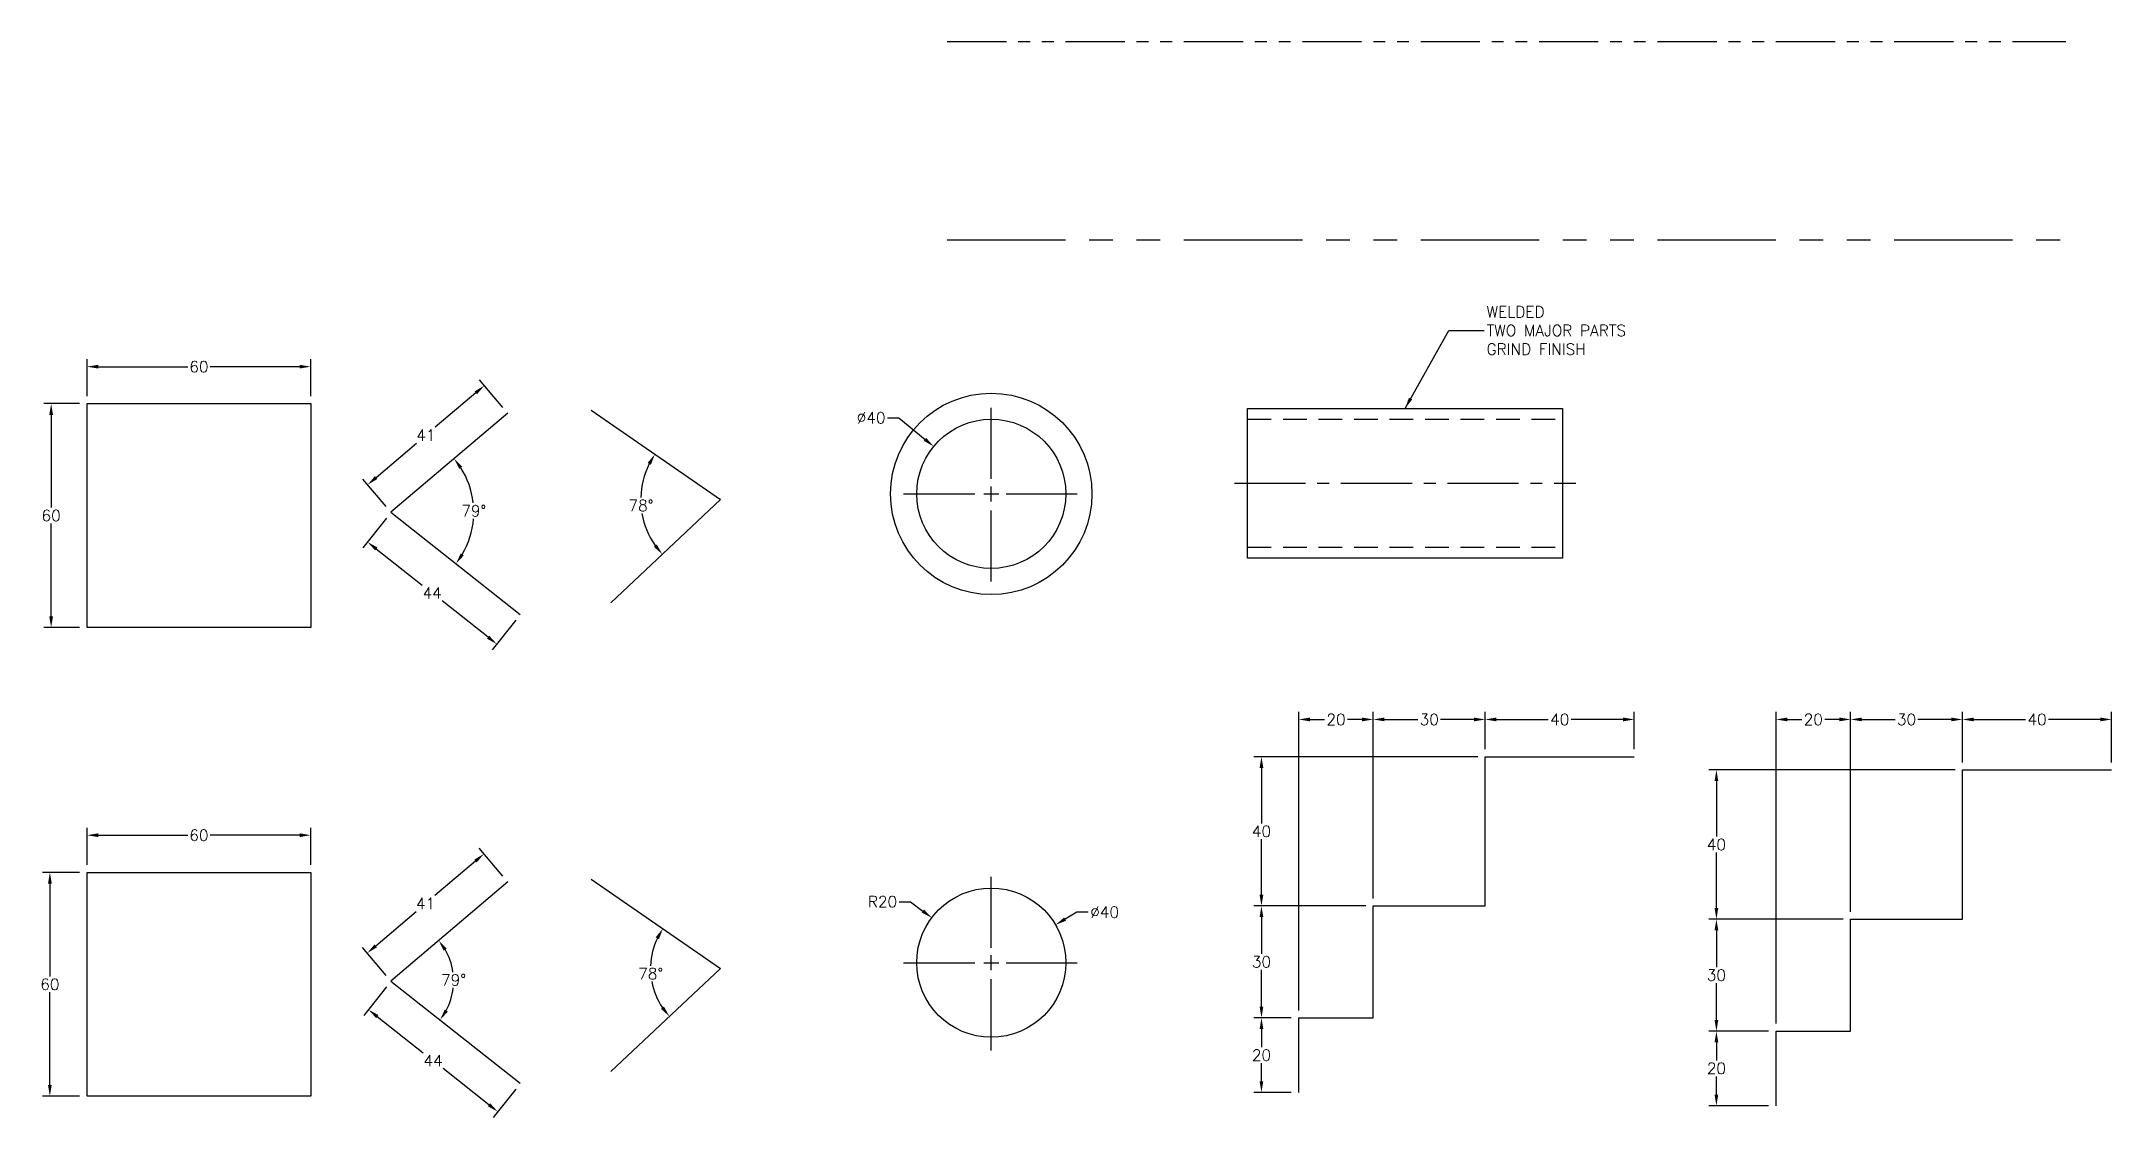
# Model space of a CAD drawing. Header units: millimetres. Extents: x 219 to 2307, y 66 to 545.
# Drawn here: x 1752 to 2307, y 125 to 414 of the extents above; entities that cross this region are included whole.
import ezdxf

# ---------------------------------------------------------------- set-up
doc = ezdxf.new("R2010")
doc.units = ezdxf.units.MM
for name, pattern in [('CENTER2', [28.575, 19.05, -3.175, 3.175, -3.175]), ('HIDDEN', [9.525, 6.35, -3.175]), ('PHANTOM', [63.5, 31.75, -6.35, 6.35, -6.35, 6.35, -6.35]), ('PHANTOM2', [31.75, 15.875, -3.175, 3.175, -3.175, 3.175, -3.175])]:
    doc.linetypes.add(name, pattern=pattern)
doc.layers.add('DIMENSIONS', color=3, linetype='Continuous')
doc.layers.add('OBJECTS', color=2, linetype='Continuous')
doc.styles.get("Standard").update_dxf_attribs({"font": 'romans.shx', "height": 3})
doc.dimstyles.new('ISO-25', dxfattribs={"dimtxt": 3, "dimasz": 3, "dimexe": 2, "dimexo": 2, "dimtad": 0, "dimtih": 1, "dimtoh": 1, "dimdec": 0, "dimdsep": 46, "dimtxsty": 'Standard', "dimcen": 0, "dimadec": 0, "dimazin": 0, "dimtfac": 1, "dimtdec": 0, "dimtmove": 0, "dimatfit": 3, "dimfxl": 1, "dimarcsym": 0})

msp = doc.modelspace()

# ---------------------------------------------------------------- texts
at = {"layer": 'DIMENSIONS', "insert": (2139.63, 336.27), "char_height": 3, "attachment_point": 4}
msp.add_mtext('WELDED\\PTWO MAJOR PARTS\\PGRIND FINISH', dxfattribs=at)

# ---------------------------------------------------------------- blocks, each defined once
blk = doc.blocks.new('*D1')
at = {"color": 0, "lineweight": -2, "transparency": 16777216}
for p, q in [((1764.28, 193.02), (1764.28, 202.99)), ((1767.28, 200.99), (1791.29, 200.99)), ((1821.28, 200.99), (1797.26, 200.99)), ((1824.28, 193.02), (1824.28, 202.99))]:
    blk.add_line(p, q, dxfattribs=at)
at = {"color": 0, "transparency": 16777216}
for points in [[(1767.28, 201.49), (1767.28, 200.49), (1764.28, 200.99)], [(1821.28, 201.49), (1821.28, 200.49), (1824.28, 200.99)]]:
    blk.add_solid(points, dxfattribs=at)
at = {"layer": 'Defpoints', "color": 0, "transparency": 16777216}
for p in [(1824.28, 200.99), (1764.28, 191.02), (1824.28, 191.02)]:
    blk.add_point(p, dxfattribs=at)
at = {"color": 0, "transparency": 16777216, "insert": (1794.28, 200.99), "char_height": 3, "attachment_point": 5}
blk.add_mtext('60', dxfattribs=at)
blk = doc.blocks.new('*D2')
at = {"color": 0, "lineweight": -2, "transparency": 16777216}
for p, q in [((1762.28, 191.02), (1752.31, 191.02)), ((1754.31, 188.02), (1754.31, 163.14)), ((1754.31, 134.02), (1754.31, 158.89)), ((1762.28, 131.02), (1752.31, 131.02))]:
    blk.add_line(p, q, dxfattribs=at)
at = {"color": 0, "transparency": 16777216}
for points in [[(1753.81, 188.02), (1754.81, 188.02), (1754.31, 191.02)], [(1753.81, 134.02), (1754.81, 134.02), (1754.31, 131.02)]]:
    blk.add_solid(points, dxfattribs=at)
at = {"layer": 'Defpoints', "color": 0, "transparency": 16777216}
for p in [(1764.28, 191.02), (1754.31, 131.02), (1764.28, 131.02)]:
    blk.add_point(p, dxfattribs=at)
at = {"color": 0, "transparency": 16777216, "insert": (1754.31, 161.02), "char_height": 3, "attachment_point": 5}
blk.add_mtext('60', dxfattribs=at)
blk = doc.blocks.new('*D3')
at = {"color": 0, "lineweight": -2, "transparency": 16777216}
for p, q in [((1875.79, 189.99), (1869.42, 197.5)), ((1868.43, 194.03), (1857.57, 184.81)), ((1841.7, 171.33), (1852.56, 180.56)), ((1844.49, 163.41), (1838.12, 170.91))]:
    blk.add_line(p, q, dxfattribs=at)
at = {"color": 0, "transparency": 16777216}
for points in [[(1868.1, 194.41), (1868.75, 193.65), (1870.71, 195.97)], [(1841.38, 171.71), (1842.03, 170.95), (1839.42, 169.39)]]:
    blk.add_solid(points, dxfattribs=at)
at = {"layer": 'Defpoints', "color": 0, "transparency": 16777216}
for p in [(1870.71, 195.97), (1877.09, 188.47), (1845.79, 161.89)]:
    blk.add_point(p, dxfattribs=at)
at = {"color": 0, "transparency": 16777216, "insert": (1855.06, 182.68), "char_height": 3, "attachment_point": 5}
blk.add_mtext('41', dxfattribs=at)
blk = doc.blocks.new('*D4')
at = {"color": 0, "lineweight": -2, "transparency": 16777216}
for p, q in [((1844.55, 160.32), (1838.51, 152.66)), ((1842.11, 152.37), (1854.4, 142.67)), ((1872.08, 128.72), (1859.79, 138.42)), ((1879.24, 132.95), (1873.2, 125.3))]:
    blk.add_line(p, q, dxfattribs=at)
at = {"color": 0, "transparency": 16777216}
for points in [[(1842.42, 152.77), (1841.8, 151.98), (1839.75, 154.23)], [(1872.39, 129.12), (1871.77, 128.33), (1874.44, 126.87)]]:
    blk.add_solid(points, dxfattribs=at)
at = {"layer": 'Defpoints', "color": 0, "transparency": 16777216}
for p in [(1845.79, 161.89), (1880.48, 134.52), (1874.44, 126.87)]:
    blk.add_point(p, dxfattribs=at)
at = {"color": 0, "transparency": 16777216, "insert": (1857.09, 140.55), "char_height": 3, "attachment_point": 5}
blk.add_mtext('44', dxfattribs=at)
blk = doc.blocks.new('*D5')
at = {"color": 0, "lineweight": -2, "transparency": 16777216}
for start, end in [(8.3119, 30.1016), (331.9724, 353.779)]:
    blk.add_arc((1845.79, 161.89), 16.8, start, end, dxfattribs=at)
at = {"color": 0, "transparency": 16777216}
for points in [[(1859.92, 170.02), (1860.73, 170.6), (1858.6, 172.76)], [(1861.04, 153.72), (1860.2, 154.26), (1858.98, 151.48)]]:
    blk.add_solid(points, dxfattribs=at)
at = {"layer": 'Defpoints', "color": 0, "transparency": 16777216}
for p in [(1877.09, 188.47), (1845.79, 161.89), (1845.79, 161.89), (1862.22, 158.37), (1880.48, 134.52)]:
    blk.add_point(p, dxfattribs=at)
at = {"color": 0, "transparency": 16777216, "insert": (1862.59, 162.19), "char_height": 3, "attachment_point": 5}
blk.add_mtext('79°', dxfattribs=at)
blk = doc.blocks.new('*D6')
at = {"color": 0, "lineweight": -2, "transparency": 16777216}
for start, end in [(154.4925, 177.7714), (190.779, 214.0028)]:
    blk.add_arc((1934.21, 165.27), 18.81, start, end, dxfattribs=at)
at = {"color": 0, "transparency": 16777216}
for points in [[(1916.79, 173.63), (1917.66, 173.12), (1918.73, 175.97)], [(1919, 155.06), (1918.22, 154.44), (1920.48, 152.41)]]:
    blk.add_solid(points, dxfattribs=at)
at = {"layer": 'Defpoints', "color": 0, "transparency": 16777216}
for p in [(1899.52, 189.25), (1915.61, 168.13), (1934.21, 165.27), (1934.21, 165.27), (1904.73, 137.65)]:
    blk.add_point(p, dxfattribs=at)
at = {"color": 0, "transparency": 16777216, "insert": (1915.44, 163.88), "char_height": 3, "attachment_point": 5}
blk.add_mtext('78°', dxfattribs=at)
blk = doc.blocks.new('*D7')
at = {"layer": 'Defpoints', "color": 0, "transparency": 16777216}
for p in [(1990.82, 178.86), (2006.79, 166.82)]:
    blk.add_point(p, dxfattribs=at)
at = {"layer": 'DIMENSIONS', "color": 0, "lineweight": -2, "transparency": 16777216}
for p, q in [((1982.1, 183.17), (1985.1, 183.17)), ((1985.1, 183.17), (1988.42, 180.67))]:
    blk.add_line(p, q, dxfattribs=at)
at = {"layer": 'DIMENSIONS', "color": 0, "transparency": 16777216}
blk.add_solid([(1988.73, 181.07), (1988.12, 180.27), (1990.82, 178.86)], dxfattribs=at)
at = {"layer": 'DIMENSIONS', "color": 0, "transparency": 16777216, "insert": (1977.62, 183.17), "char_height": 3, "attachment_point": 5}
blk.add_mtext('R20', dxfattribs=at)
blk = doc.blocks.new('*D8')
at = {"layer": 'Defpoints', "color": 0, "transparency": 16777216}
for p in [(2024.02, 176.97), (1989.56, 156.67)]:
    blk.add_point(p, dxfattribs=at)
at = {"layer": 'DIMENSIONS', "color": 0, "lineweight": -2, "transparency": 16777216}
for p, q in [((2029.78, 180.37), (2026.6, 178.5)), ((2032.78, 180.37), (2029.78, 180.37))]:
    blk.add_line(p, q, dxfattribs=at)
at = {"layer": 'DIMENSIONS', "color": 0, "transparency": 16777216}
blk.add_solid([(2026.35, 178.93), (2026.86, 178.06), (2024.02, 176.97)], dxfattribs=at)
at = {"layer": 'DIMENSIONS', "color": 0, "transparency": 16777216, "insert": (2037.2, 180.37), "char_height": 3, "attachment_point": 5}
blk.add_mtext('∅40', dxfattribs=at)
blk = doc.blocks.new('*D9')
at = {"color": 0, "lineweight": -2, "transparency": 16777216}
for p, q in [((1764.28, 318.68), (1764.28, 328.59)), ((1824.28, 318.68), (1824.28, 328.59)), ((1767.28, 326.59), (1791.29, 326.59)), ((1821.28, 326.59), (1797.26, 326.59))]:
    blk.add_line(p, q, dxfattribs=at)
at = {"color": 0, "transparency": 16777216}
for points in [[(1767.28, 327.09), (1767.28, 326.09), (1764.28, 326.59)], [(1821.28, 327.09), (1821.28, 326.09), (1824.28, 326.59)]]:
    blk.add_solid(points, dxfattribs=at)
at = {"layer": 'Defpoints', "color": 0, "transparency": 16777216}
for p in [(1824.28, 326.59), (1764.28, 316.68), (1824.28, 316.68)]:
    blk.add_point(p, dxfattribs=at)
at = {"color": 0, "transparency": 16777216, "insert": (1794.28, 326.59), "char_height": 3, "attachment_point": 5}
blk.add_mtext('60', dxfattribs=at)
blk = doc.blocks.new('*D10')
at = {"color": 0, "lineweight": -2, "transparency": 16777216}
for p, q in [((1762.28, 316.68), (1752.65, 316.68)), ((1754.65, 313.68), (1754.65, 288.81)), ((1754.65, 259.68), (1754.65, 284.56)), ((1762.28, 256.68), (1752.65, 256.68))]:
    blk.add_line(p, q, dxfattribs=at)
at = {"color": 0, "transparency": 16777216}
for points in [[(1754.15, 313.68), (1755.15, 313.68), (1754.65, 316.68)], [(1754.15, 259.68), (1755.15, 259.68), (1754.65, 256.68)]]:
    blk.add_solid(points, dxfattribs=at)
at = {"layer": 'Defpoints', "color": 0, "transparency": 16777216}
for p in [(1764.28, 316.68), (1754.65, 256.68), (1764.28, 256.68)]:
    blk.add_point(p, dxfattribs=at)
at = {"color": 0, "transparency": 16777216, "insert": (1754.65, 286.68), "char_height": 3, "attachment_point": 5}
blk.add_mtext('60', dxfattribs=at)
blk = doc.blocks.new('*D11')
at = {"color": 0, "lineweight": -2, "transparency": 16777216}
for p, q in [((1875.79, 315.66), (1869.53, 323.03)), ((1868.54, 319.57), (1857.68, 310.34)), ((1841.81, 296.87), (1852.67, 306.09)), ((1844.49, 289.08), (1838.23, 296.45))]:
    blk.add_line(p, q, dxfattribs=at)
at = {"color": 0, "transparency": 16777216}
for points in [[(1868.21, 319.95), (1868.86, 319.19), (1870.82, 321.51)], [(1841.49, 297.25), (1842.14, 296.49), (1839.53, 294.92)]]:
    blk.add_solid(points, dxfattribs=at)
at = {"layer": 'Defpoints', "color": 0, "transparency": 16777216}
for p in [(1877.09, 314.14), (1839.53, 294.92), (1845.79, 287.55)]:
    blk.add_point(p, dxfattribs=at)
at = {"color": 0, "transparency": 16777216, "insert": (1855.18, 308.22), "char_height": 3, "attachment_point": 5}
blk.add_mtext('41', dxfattribs=at)
blk = doc.blocks.new('*D12')
at = {"color": 0, "lineweight": -2, "transparency": 16777216}
for p, q in [((1844.55, 285.98), (1838.26, 278.01)), ((1841.86, 277.73), (1854.15, 268.03)), ((1871.84, 254.08), (1859.54, 263.78)), ((1879.24, 258.62), (1872.95, 250.65))]:
    blk.add_line(p, q, dxfattribs=at)
at = {"color": 0, "transparency": 16777216}
for points in [[(1842.17, 278.12), (1841.55, 277.33), (1839.5, 279.58)], [(1872.14, 254.47), (1871.53, 253.68), (1874.19, 252.22)]]:
    blk.add_solid(points, dxfattribs=at)
at = {"layer": 'Defpoints', "color": 0, "transparency": 16777216}
for p in [(1845.79, 287.55), (1880.48, 260.19), (1874.19, 252.22)]:
    blk.add_point(p, dxfattribs=at)
at = {"color": 0, "transparency": 16777216, "insert": (1856.85, 265.9), "char_height": 3, "attachment_point": 5}
blk.add_mtext('44', dxfattribs=at)
blk = doc.blocks.new('*D13')
at = {"layer": 'Defpoints', "color": 0, "transparency": 16777216}
for p in [(1991.35, 305.19), (2022.23, 279.78)]:
    blk.add_point(p, dxfattribs=at)
at = {"layer": 'DIMENSIONS', "color": 0, "lineweight": -2, "transparency": 16777216}
for p, q in [((1978.98, 312.9), (1981.98, 312.9)), ((1981.98, 312.9), (1989.03, 307.1))]:
    blk.add_line(p, q, dxfattribs=at)
at = {"layer": 'DIMENSIONS', "color": 0, "transparency": 16777216}
blk.add_solid([(1989.35, 307.49), (1988.71, 306.71), (1991.35, 305.19)], dxfattribs=at)
at = {"layer": 'DIMENSIONS', "color": 0, "transparency": 16777216, "insert": (1974.57, 312.9), "char_height": 3, "attachment_point": 5}
blk.add_mtext('∅40', dxfattribs=at)
blk = doc.blocks.new('*D14')
at = {"color": 0, "lineweight": -2, "transparency": 16777216}
for start, end in [(6.5326, 32.6001), (329.474, 355.551)]:
    blk.add_arc((1845.79, 287.55), 22.21, start, end, dxfattribs=at)
at = {"color": 0, "transparency": 16777216}
for points in [[(1864.1, 299.22), (1864.9, 299.82), (1862.72, 301.93)], [(1865.33, 275.99), (1864.51, 276.55), (1863.23, 273.8)]]:
    blk.add_solid(points, dxfattribs=at)
at = {"layer": 'Defpoints', "color": 0, "transparency": 16777216}
for p in [(1877.09, 314.14), (1845.79, 287.55), (1845.79, 287.55), (1867.51, 282.91), (1880.48, 260.19)]:
    blk.add_point(p, dxfattribs=at)
at = {"color": 0, "transparency": 16777216, "insert": (1868, 287.95), "char_height": 3, "attachment_point": 5}
blk.add_mtext('79°', dxfattribs=at)
blk = doc.blocks.new('*D15')
at = {"color": 0, "lineweight": -2, "transparency": 16777216}
for start, end in [(153.375, 178.5611), (189.9765, 215.1202)]:
    blk.add_arc((1934.21, 290.94), 21.43, start, end, dxfattribs=at)
at = {"color": 0, "transparency": 16777216}
for points in [[(1914.62, 300.8), (1915.48, 300.29), (1916.58, 303.12)], [(1917.07, 278.93), (1916.29, 278.3), (1918.57, 276.29)]]:
    blk.add_solid(points, dxfattribs=at)
at = {"layer": 'Defpoints', "color": 0, "transparency": 16777216}
for p in [(1899.52, 314.92), (1913.03, 294.19), (1934.21, 290.94), (1934.21, 290.94), (1904.73, 263.31)]:
    blk.add_point(p, dxfattribs=at)
at = {"color": 0, "transparency": 16777216, "insert": (1912.84, 289.35), "char_height": 3, "attachment_point": 5}
blk.add_mtext('78°', dxfattribs=at)
blk = doc.blocks.new('*D16')
at = {"layer": 'Defpoints', "color": 0, "transparency": 16777216}
for p in [(2139.25, 232.02), (2139.25, 222.04), (2179.25, 222.04)]:
    blk.add_point(p, dxfattribs=at)
at = {"layer": 'DIMENSIONS', "color": 0, "lineweight": -2, "transparency": 16777216}
for p, q in [((2139.25, 224.04), (2139.25, 234.02)), ((2179.25, 224.04), (2179.25, 234.02)), ((2142.25, 232.02), (2156.19, 232.02)), ((2176.25, 232.02), (2162.3, 232.02))]:
    blk.add_line(p, q, dxfattribs=at)
at = {"layer": 'DIMENSIONS', "color": 0, "transparency": 16777216}
for points in [[(2142.25, 232.52), (2142.25, 231.52), (2139.25, 232.02)], [(2176.25, 232.52), (2176.25, 231.52), (2179.25, 232.02)]]:
    blk.add_solid(points, dxfattribs=at)
at = {"layer": 'DIMENSIONS', "color": 0, "transparency": 16777216, "insert": (2159.25, 232.02), "char_height": 3, "attachment_point": 5}
blk.add_mtext('40', dxfattribs=at)
blk = doc.blocks.new('*D17')
at = {"layer": 'Defpoints', "color": 0, "transparency": 16777216}
for p in [(2109.25, 232.02), (2139.25, 222.04), (2109.25, 182.04)]:
    blk.add_point(p, dxfattribs=at)
at = {"layer": 'DIMENSIONS', "color": 0, "lineweight": -2, "transparency": 16777216}
for p, q in [((2109.25, 184.04), (2109.25, 234.02)), ((2139.25, 224.04), (2139.25, 234.02)), ((2112.25, 232.02), (2121.19, 232.02)), ((2136.25, 232.02), (2127.3, 232.02))]:
    blk.add_line(p, q, dxfattribs=at)
at = {"layer": 'DIMENSIONS', "color": 0, "transparency": 16777216}
for points in [[(2112.25, 232.52), (2112.25, 231.52), (2109.25, 232.02)], [(2136.25, 232.52), (2136.25, 231.52), (2139.25, 232.02)]]:
    blk.add_solid(points, dxfattribs=at)
at = {"layer": 'DIMENSIONS', "color": 0, "transparency": 16777216, "insert": (2124.25, 232.02), "char_height": 3, "attachment_point": 5}
blk.add_mtext('30', dxfattribs=at)
blk = doc.blocks.new('*D18')
at = {"layer": 'Defpoints', "color": 0, "transparency": 16777216}
for p in [(2089.25, 232.02), (2109.25, 182.04), (2089.25, 152.04)]:
    blk.add_point(p, dxfattribs=at)
at = {"layer": 'DIMENSIONS', "color": 0, "lineweight": -2, "transparency": 16777216}
for p, q in [((2089.25, 154.04), (2089.25, 234.02)), ((2109.25, 184.04), (2109.25, 234.02)), ((2092.25, 232.02), (2096.19, 232.02)), ((2106.25, 232.02), (2102.3, 232.02))]:
    blk.add_line(p, q, dxfattribs=at)
at = {"layer": 'DIMENSIONS', "color": 0, "transparency": 16777216}
for points in [[(2092.25, 232.52), (2092.25, 231.52), (2089.25, 232.02)], [(2106.25, 232.52), (2106.25, 231.52), (2109.25, 232.02)]]:
    blk.add_solid(points, dxfattribs=at)
at = {"layer": 'DIMENSIONS', "color": 0, "transparency": 16777216, "insert": (2099.25, 232.02), "char_height": 3, "attachment_point": 5}
blk.add_mtext('20', dxfattribs=at)
blk = doc.blocks.new('*D19')
at = {"layer": 'Defpoints', "color": 0, "transparency": 16777216}
for p in [(2079.25, 152.04), (2089.25, 152.04), (2089.25, 132.04)]:
    blk.add_point(p, dxfattribs=at)
at = {"layer": 'DIMENSIONS', "color": 0, "lineweight": -2, "transparency": 16777216}
for p, q in [((2087.25, 152.04), (2077.25, 152.04)), ((2079.25, 149.04), (2079.25, 144.17)), ((2079.25, 135.04), (2079.25, 139.92)), ((2087.25, 132.04), (2077.25, 132.04))]:
    blk.add_line(p, q, dxfattribs=at)
at = {"layer": 'DIMENSIONS', "color": 0, "transparency": 16777216}
for points in [[(2078.75, 149.04), (2079.75, 149.04), (2079.25, 152.04)], [(2078.75, 135.04), (2079.75, 135.04), (2079.25, 132.04)]]:
    blk.add_solid(points, dxfattribs=at)
at = {"layer": 'DIMENSIONS', "color": 0, "transparency": 16777216, "insert": (2079.25, 142.04), "char_height": 3, "attachment_point": 5}
blk.add_mtext('20', dxfattribs=at)
blk = doc.blocks.new('*D20')
at = {"layer": 'Defpoints', "color": 0, "transparency": 16777216}
for p in [(2079.25, 182.04), (2109.25, 182.04), (2089.25, 152.04)]:
    blk.add_point(p, dxfattribs=at)
at = {"layer": 'DIMENSIONS', "color": 0, "lineweight": -2, "transparency": 16777216}
for p, q in [((2107.25, 182.04), (2077.25, 182.04)), ((2079.25, 179.04), (2079.25, 169.17)), ((2079.25, 155.04), (2079.25, 164.92)), ((2087.25, 152.04), (2077.25, 152.04))]:
    blk.add_line(p, q, dxfattribs=at)
at = {"layer": 'DIMENSIONS', "color": 0, "transparency": 16777216}
for points in [[(2078.75, 179.04), (2079.75, 179.04), (2079.25, 182.04)], [(2078.75, 155.04), (2079.75, 155.04), (2079.25, 152.04)]]:
    blk.add_solid(points, dxfattribs=at)
at = {"layer": 'DIMENSIONS', "color": 0, "transparency": 16777216, "insert": (2079.25, 167.04), "char_height": 3, "attachment_point": 5}
blk.add_mtext('30', dxfattribs=at)
blk = doc.blocks.new('*D21')
at = {"layer": 'Defpoints', "color": 0, "transparency": 16777216}
for p in [(2079.25, 222.04), (2139.25, 222.04), (2109.25, 182.04)]:
    blk.add_point(p, dxfattribs=at)
at = {"layer": 'DIMENSIONS', "color": 0, "lineweight": -2, "transparency": 16777216}
for p, q in [((2137.25, 222.04), (2077.25, 222.04)), ((2079.25, 219.04), (2079.25, 204.17)), ((2079.25, 185.04), (2079.25, 199.92)), ((2107.25, 182.04), (2077.25, 182.04))]:
    blk.add_line(p, q, dxfattribs=at)
at = {"layer": 'DIMENSIONS', "color": 0, "transparency": 16777216}
for points in [[(2078.75, 219.04), (2079.75, 219.04), (2079.25, 222.04)], [(2078.75, 185.04), (2079.75, 185.04), (2079.25, 182.04)]]:
    blk.add_solid(points, dxfattribs=at)
at = {"layer": 'DIMENSIONS', "color": 0, "transparency": 16777216, "insert": (2079.25, 202.04), "char_height": 3, "attachment_point": 5}
blk.add_mtext('40', dxfattribs=at)
blk = doc.blocks.new('*D22')
at = {"color": 0, "lineweight": -2, "transparency": 16777216}
for p, q in [((2217.26, 150.48), (2217.26, 234.02)), ((2237.26, 180.48), (2237.26, 234.02)), ((2220.26, 232.02), (2224.2, 232.02)), ((2234.26, 232.02), (2230.31, 232.02))]:
    blk.add_line(p, q, dxfattribs=at)
at = {"color": 0, "transparency": 16777216}
for points in [[(2220.26, 232.52), (2220.26, 231.52), (2217.26, 232.02)], [(2234.26, 232.52), (2234.26, 231.52), (2237.26, 232.02)]]:
    blk.add_solid(points, dxfattribs=at)
at = {"layer": 'Defpoints', "color": 0, "transparency": 16777216}
for p in [(2237.26, 232.02), (2237.26, 178.48), (2217.26, 148.48)]:
    blk.add_point(p, dxfattribs=at)
at = {"color": 0, "transparency": 16777216, "insert": (2227.26, 232.02), "char_height": 3, "attachment_point": 5}
blk.add_mtext('20', dxfattribs=at)
blk = doc.blocks.new('*D23')
at = {"color": 0, "lineweight": -2, "transparency": 16777216}
for p, q in [((2237.26, 180.48), (2237.26, 234.02)), ((2267.26, 220.48), (2267.26, 234.02)), ((2240.26, 232.02), (2249.2, 232.02)), ((2264.26, 232.02), (2255.31, 232.02))]:
    blk.add_line(p, q, dxfattribs=at)
at = {"color": 0, "transparency": 16777216}
for points in [[(2240.26, 232.52), (2240.26, 231.52), (2237.26, 232.02)], [(2264.26, 232.52), (2264.26, 231.52), (2267.26, 232.02)]]:
    blk.add_solid(points, dxfattribs=at)
at = {"layer": 'Defpoints', "color": 0, "transparency": 16777216}
for p in [(2267.26, 232.02), (2267.26, 218.48), (2237.26, 178.48)]:
    blk.add_point(p, dxfattribs=at)
at = {"color": 0, "transparency": 16777216, "insert": (2252.26, 232.02), "char_height": 3, "attachment_point": 5}
blk.add_mtext('30', dxfattribs=at)
blk = doc.blocks.new('*D24')
at = {"color": 0, "lineweight": -2, "transparency": 16777216}
for p, q in [((2267.26, 220.48), (2267.26, 234.02)), ((2307.26, 220.48), (2307.26, 234.02)), ((2270.26, 232.02), (2284.2, 232.02)), ((2304.26, 232.02), (2290.31, 232.02))]:
    blk.add_line(p, q, dxfattribs=at)
at = {"color": 0, "transparency": 16777216}
for points in [[(2270.26, 232.52), (2270.26, 231.52), (2267.26, 232.02)], [(2304.26, 232.52), (2304.26, 231.52), (2307.26, 232.02)]]:
    blk.add_solid(points, dxfattribs=at)
at = {"layer": 'Defpoints', "color": 0, "transparency": 16777216}
for p in [(2307.26, 232.02), (2267.26, 218.48), (2307.26, 218.48)]:
    blk.add_point(p, dxfattribs=at)
at = {"color": 0, "transparency": 16777216, "insert": (2287.26, 232.02), "char_height": 3, "attachment_point": 5}
blk.add_mtext('40', dxfattribs=at)
blk = doc.blocks.new('*D25')
at = {"color": 0, "lineweight": -2, "transparency": 16777216}
for p, q in [((2215.26, 148.48), (2199.27, 148.48)), ((2201.27, 145.48), (2201.27, 140.6)), ((2201.27, 131.48), (2201.27, 136.35)), ((2215.26, 128.48), (2199.27, 128.48))]:
    blk.add_line(p, q, dxfattribs=at)
at = {"color": 0, "transparency": 16777216}
for points in [[(2200.77, 145.48), (2201.77, 145.48), (2201.27, 148.48)], [(2200.77, 131.48), (2201.77, 131.48), (2201.27, 128.48)]]:
    blk.add_solid(points, dxfattribs=at)
at = {"layer": 'Defpoints', "color": 0, "transparency": 16777216}
for p in [(2201.27, 148.48), (2217.26, 148.48), (2217.26, 128.48)]:
    blk.add_point(p, dxfattribs=at)
at = {"color": 0, "transparency": 16777216, "insert": (2201.27, 138.48), "char_height": 3, "attachment_point": 5}
blk.add_mtext('20', dxfattribs=at)
blk = doc.blocks.new('*D26')
at = {"color": 0, "lineweight": -2, "transparency": 16777216}
for p, q in [((2235.26, 178.48), (2199.27, 178.48)), ((2201.27, 175.48), (2201.27, 165.6)), ((2201.27, 151.48), (2201.27, 161.35)), ((2215.26, 148.48), (2199.27, 148.48))]:
    blk.add_line(p, q, dxfattribs=at)
at = {"color": 0, "transparency": 16777216}
for points in [[(2200.77, 175.48), (2201.77, 175.48), (2201.27, 178.48)], [(2200.77, 151.48), (2201.77, 151.48), (2201.27, 148.48)]]:
    blk.add_solid(points, dxfattribs=at)
at = {"layer": 'Defpoints', "color": 0, "transparency": 16777216}
for p in [(2201.27, 178.48), (2237.26, 178.48), (2217.26, 148.48)]:
    blk.add_point(p, dxfattribs=at)
at = {"color": 0, "transparency": 16777216, "insert": (2201.27, 163.48), "char_height": 3, "attachment_point": 5}
blk.add_mtext('30', dxfattribs=at)
blk = doc.blocks.new('*D27')
at = {"color": 0, "lineweight": -2, "transparency": 16777216}
for p, q in [((2265.26, 218.48), (2199.27, 218.48)), ((2201.27, 215.48), (2201.27, 200.6)), ((2201.27, 181.48), (2201.27, 196.35)), ((2235.26, 178.48), (2199.27, 178.48))]:
    blk.add_line(p, q, dxfattribs=at)
at = {"color": 0, "transparency": 16777216}
for points in [[(2200.77, 215.48), (2201.77, 215.48), (2201.27, 218.48)], [(2200.77, 181.48), (2201.77, 181.48), (2201.27, 178.48)]]:
    blk.add_solid(points, dxfattribs=at)
at = {"layer": 'Defpoints', "color": 0, "transparency": 16777216}
for p in [(2201.27, 218.48), (2267.26, 218.48), (2237.26, 178.48)]:
    blk.add_point(p, dxfattribs=at)
at = {"color": 0, "transparency": 16777216, "insert": (2201.27, 198.48), "char_height": 3, "attachment_point": 5}
blk.add_mtext('40', dxfattribs=at)
blk = doc.blocks.new('*U28')
at = {"color": 0, "linetype": 'CENTER2', "transparency": 16777216}
for p, q in [((0, 4), (0, 23.5)), ((-23.5, 0), (-4, 0)), ((4, 0), (23.5, 0)), ((0, -23.5), (0, -4))]:
    blk.add_line(p, q, dxfattribs=at)
at = {"color": 0, "linetype": 'Continuous', "transparency": 16777216}
for p, q in [((-2, 0), (2, 0)), ((0, -2), (0, 2))]:
    blk.add_line(p, q, dxfattribs=at)
blk = doc.blocks.new('*U29')
at = {"color": 0, "linetype": 'CENTER2', "transparency": 16777216}
for p, q in [((0, 4), (0, 23.5)), ((-23.5, 0), (-4, 0)), ((4, 0), (23.5, 0)), ((0, -23.5), (0, -4))]:
    blk.add_line(p, q, dxfattribs=at)
at = {"color": 0, "linetype": 'Continuous', "transparency": 16777216}
for p, q in [((-2, 0), (2, 0)), ((0, -2), (0, 2))]:
    blk.add_line(p, q, dxfattribs=at)
blk = doc.blocks.new('*U30')
at = {"color": 0, "linetype": 'CENTER2', "transparency": 16777216}
blk.add_line((-45.76, 0), (45.76, 0), dxfattribs=at)

# ---------------------------------------------------------------- dimensions: what is measured, and where the dimension line sits
for base, p1, p2, picture, middle in [((1824.28, 326.59), (1764.28, 316.68), (1824.28, 316.68), '*D9', (1794.28, 326.59)), ((2237.26, 232.02), (2217.26, 148.48), (2237.26, 178.48), '*D22', (2227.26, 232.02)), ((2267.26, 232.02), (2237.26, 178.48), (2267.26, 218.48), '*D23', (2252.26, 232.02)), ((2307.26, 232.02), (2267.26, 218.48), (2307.26, 218.48), '*D24', (2287.26, 232.02)), ((1824.28, 200.99), (1764.28, 191.02), (1824.28, 191.02), '*D1', (1794.28, 200.99))]:
    dim = msp.add_linear_dim(base=base, p1=p1, p2=p2, dimstyle='ISO-25')
    dim.commit()
    dim.dimension.update_dxf_attribs({"geometry": picture, "text_midpoint": middle})
for p1, p2, distance, picture, middle in [((1877.09, 314.14), (1845.79, 287.55), -9.67, '*D11', (1855.18, 308.22)), ((1845.79, 287.55), (1880.48, 260.19), -10.15, '*D12', (1856.85, 265.9)), ((1845.79, 161.89), (1877.09, 188.47), 9.84, '*D3', (1855.06, 182.68)), ((1845.79, 161.89), (1880.48, 134.52), -9.75, '*D4', (1857.09, 140.55))]:
    dim = msp.add_aligned_dim(p1=p1, p2=p2, distance=distance, dimstyle='ISO-25')
    dim.commit()
    dim.dimension.update_dxf_attribs({"geometry": picture, "text_midpoint": middle})
for base, p1, p2, angle, picture, middle in [((1754.65, 256.68), (1764.28, 316.68), (1764.28, 256.68), 90, '*D10', (1754.65, 286.68)), ((2201.27, 218.48), (2237.26, 178.48), (2267.26, 218.48), 270, '*D27', (2201.27, 198.48)), ((1754.31, 131.02), (1764.28, 191.02), (1764.28, 131.02), 90, '*D2', (1754.31, 161.02)), ((2201.27, 178.48), (2217.26, 148.48), (2237.26, 178.48), 270, '*D26', (2201.27, 163.48)), ((2201.27, 148.48), (2217.26, 128.48), (2217.26, 148.48), 270, '*D25', (2201.27, 138.48))]:
    dim = msp.add_linear_dim(base=base, p1=p1, p2=p2, angle=angle, dimstyle='ISO-25')
    dim.commit()
    dim.dimension.update_dxf_attribs({"geometry": picture, "text_midpoint": middle})
for base, line1, line2, picture, middle in [((1867.51, 282.91), ((1877.09, 314.14), (1845.79, 287.55)), ((1845.79, 287.55), (1880.48, 260.19)), '*D14', (1868, 287.95)), ((1913.03, 294.19), ((1899.52, 314.92), (1934.21, 290.94)), ((1934.21, 290.94), (1904.73, 263.31)), '*D15', (1912.84, 289.35)), ((1915.61, 168.13), ((1934.21, 165.27), (1904.73, 137.65)), ((1899.52, 189.25), (1934.21, 165.27)), '*D6', (1915.44, 163.88)), ((1862.22, 158.37), ((1845.79, 161.89), (1880.48, 134.52)), ((1877.09, 188.47), (1845.79, 161.89)), '*D5', (1862.59, 162.19))]:
    dim = msp.add_angular_dim_2l(base=base, line1=line1, line2=line2, dimstyle='ISO-25')
    dim.commit()
    dim.dimension.update_dxf_attribs({"geometry": picture, "text_midpoint": middle})
at = {"layer": 'DIMENSIONS'}
for p1, p2, picture, middle in [((2022.23, 279.78), (1991.35, 305.19), '*D13', (1974.57, 312.9)), ((1989.56, 156.67), (2024.02, 176.97), '*D8', (2037.2, 180.37))]:
    dim = msp.add_diameter_dim_2p(p1=p1, p2=p2, dimstyle='ISO-25', override={"dimtofl": 0}, dxfattribs=at)
    dim.commit()
    dim.dimension.update_dxf_attribs({"geometry": picture, "text_midpoint": middle, "dimtype": 163})
for base, p1, p2, picture, middle in [((2089.25, 232.02), (2109.25, 182.04), (2089.25, 152.04), '*D18', (2099.25, 232.02)), ((2109.25, 232.02), (2139.25, 222.04), (2109.25, 182.04), '*D17', (2124.25, 232.02))]:
    dim = msp.add_linear_dim(base=base, p1=p1, p2=p2, dimstyle='ISO-25', override={"dimtmove": 1}, dxfattribs=at)
    dim.commit()
    dim.dimension.update_dxf_attribs({"geometry": picture, "text_midpoint": middle})
dim = msp.add_linear_dim(base=(2139.25, 232.02), p1=(2179.25, 222.04), p2=(2139.25, 222.04), dimstyle='ISO-25', dxfattribs=at)
dim.commit()
dim.dimension.update_dxf_attribs({"geometry": '*D16', "text_midpoint": (2159.25, 232.02)})
for base, p1, p2, picture, middle in [((2079.25, 222.04), (2109.25, 182.04), (2139.25, 222.04), '*D21', (2079.25, 202.04)), ((2079.25, 182.04), (2089.25, 152.04), (2109.25, 182.04), '*D20', (2079.25, 167.04))]:
    dim = msp.add_linear_dim(base=base, p1=p1, p2=p2, angle=90, dimstyle='ISO-25', override={"dimtmove": 1}, dxfattribs=at)
    dim.commit()
    dim.dimension.update_dxf_attribs({"geometry": picture, "text_midpoint": middle})
dim = msp.add_radius_dim(center=(2006.79, 166.82), mpoint=(1990.82, 178.86), dimstyle='ISO-25', override={"dimtofl": 0}, dxfattribs=at)
dim.commit()
dim.dimension.update_dxf_attribs({"geometry": '*D7', "text_midpoint": (1977.62, 183.17), "dimtype": 164})
dim = msp.add_linear_dim(base=(2079.25, 152.04), p1=(2089.25, 132.04), p2=(2089.25, 152.04), angle=90, dimstyle='ISO-25', dxfattribs=at)
dim.commit()
dim.dimension.update_dxf_attribs({"geometry": '*D19', "text_midpoint": (2079.25, 142.04)})

# ---------------------------------------------------------------- linework, layer by layer
at = {"linetype": 'PHANTOM2'}
msp.add_line((1994.97, 413.78), (2294.97, 413.78), dxfattribs=at)
at = {"linetype": 'PHANTOM'}
msp.add_line((1994.97, 360.55), (2294.97, 360.55), dxfattribs=at)
for p, q in [((1877.09, 314.14), (1845.79, 287.55)), ((1899.52, 314.92), (1934.21, 290.94)), ((1934.21, 290.94), (1904.73, 263.31)), ((1845.79, 287.55), (1880.48, 260.19)), ((2267.26, 178.48), (2267.26, 218.48)), ((2267.26, 218.48), (2307.26, 218.48)), ((1899.52, 189.25), (1934.21, 165.27)), ((1877.09, 188.47), (1845.79, 161.89)), ((2237.26, 148.48), (2237.26, 178.48)), ((2237.26, 178.48), (2267.26, 178.48)), ((1845.79, 161.89), (1880.48, 134.52)), ((1934.21, 165.27), (1904.73, 137.65)), ((2217.26, 128.48), (2217.26, 148.48)), ((2217.26, 148.48), (2237.26, 148.48))]:
    msp.add_line(p, q)
at = {"linetype": 'HIDDEN'}
for p, q in [((2075.51, 312.49), (2160.03, 312.49)), ((2075.51, 278.17), (2160.03, 278.17))]:
    msp.add_line(p, q, dxfattribs=at)
for points in [[(1764.28, 316.68), (1824.28, 316.68), (1824.28, 256.68), (1764.28, 256.68)], [(1764.28, 191.02), (1824.28, 191.02), (1824.28, 131.02), (1764.28, 131.02)]]:
    msp.add_lwpolyline(points, close=True)
at = {"layer": 'OBJECTS'}
for p, q in [((2139.25, 182.04), (2139.25, 222.04)), ((2139.25, 222.04), (2179.25, 222.04)), ((2109.25, 152.04), (2109.25, 182.04)), ((2109.25, 182.04), (2139.25, 182.04)), ((2089.25, 132.04), (2089.25, 152.04)), ((2089.25, 152.04), (2109.25, 152.04))]:
    msp.add_line(p, q, dxfattribs=at)
msp.add_lwpolyline([(2075.51, 315.41), (2160.03, 315.41), (2160.03, 275.24), (2075.51, 275.24)], close=True, dxfattribs=at)
for centre, radius in [((2006.79, 292.49), 27), ((2006.79, 292.49), 20), ((2006.79, 166.82), 20)]:
    msp.add_circle(centre, radius, dxfattribs=at)

# ---------------------------------------------------------------- block references
at = {"linetype": 'CENTER2'}
for name, p in [('*U28', (2006.79, 292.49)), ('*U30', (2117.77, 295.33)), ('*U29', (2006.79, 166.82))]:
    msp.add_blockref(name, p, dxfattribs=at)

msp.set_redraw_order([(e.dxf.handle, doc.entitydb.next_handle()) for e in msp.query("TEXT MTEXT ATTDEF DIMENSION ARC_DIMENSION")])  # texts and dimensions are drawn at this point

# ---------------------------------------------------------------- leaders
at = {"layer": 'DIMENSIONS', "annotation_type": 0, "has_hookline": 1, "hookline_direction": 0, "text_width": 42.43}
msp.add_leader([(2117.77, 315.41), (2129.52, 336.27), (2139, 336.27)], dimstyle='ISO-25', dxfattribs=at)

doc.saveas('drawing.dxf')
